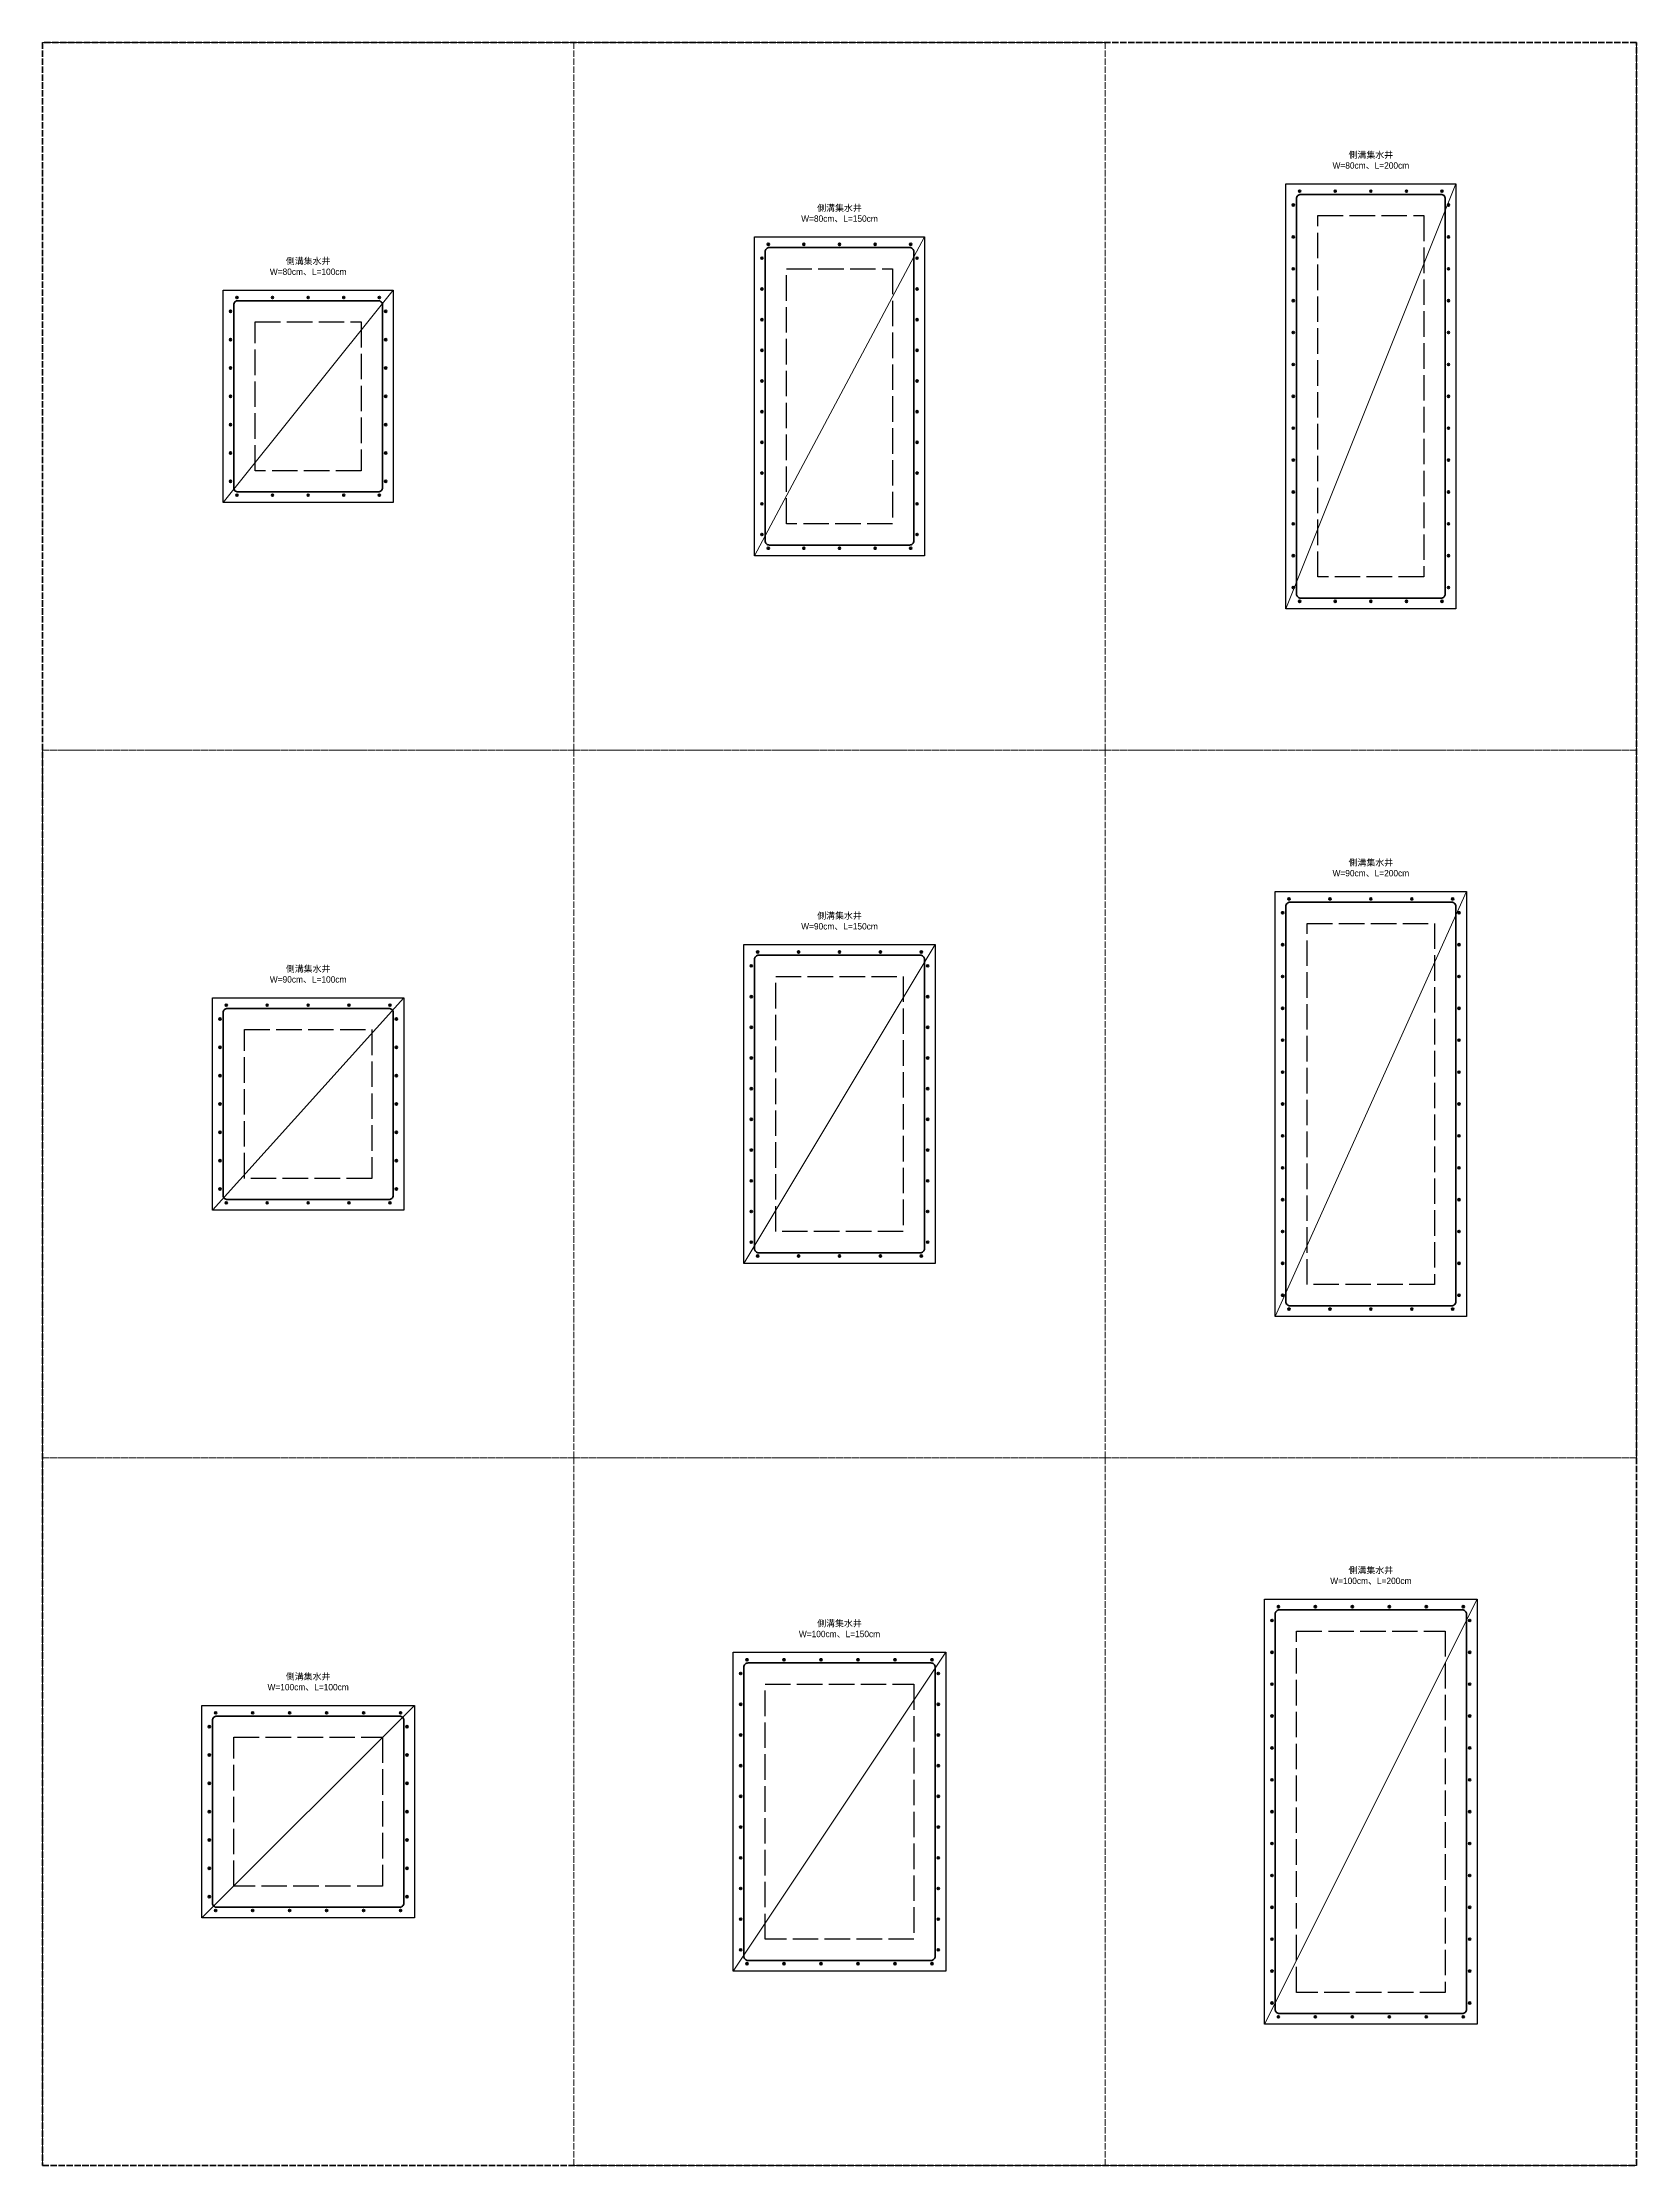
# Model space of a CAD drawing. Extents: x -6810 to 5075, y -2187 to 1200.
# Drawn here: x 3275 to 4025, y -999 to 0 of the extents above; entities that cross this region are included whole.
import ezdxf

# ---------------------------------------------------------------- set-up
doc = ezdxf.new("R2010")
doc.units = 0
doc.header["$MEASUREMENT"] = 0
doc.linetypes.add('ACAD_ISO02W100', pattern=[15, 12, -3])
for name, color, linetype, lineweight in [('一、1.基本-圖框', 7, 'Continuous', 20), ('一、3.基本-變更', 1, 'Continuous', 50), ('二、2.繪圖-施作項目', 181, 'Continuous', 30), ('二、5.繪圖-鋼筋', 60, 'Continuous', 50)]:
    doc.layers.add(name, color=color, linetype=linetype, lineweight=lineweight)
doc.layers.add('一、4.基本-隱藏', color=9, linetype='ACAD_ISO02W100', lineweight=20, plot=False)
doc.layers.add('三、3.文字-註解文字', color=2, linetype='Continuous')
doc.styles.add('註解文字', font='MS PGothic.ttf', dxfattribs={"height": 3})

msp = doc.modelspace()

# ---------------------------------------------------------------- texts
at = {"layer": '三、3.文字-註解文字', "char_height": 3, "attachment_point": 5, "style": '註解文字'}
for s, insert in [('{\\fMS PGothic|b0|i0|c128|p34;側溝集水井\\PW=}8{\\fMS PGothic|b0|i0|c128|p34;0cm、L=}2{\\fMS PGothic|b0|i0|c128|p34;00cm}', (3900, -55.5)), ('{\\fMS PGothic|b0|i0|c128|p34;側溝集水井\\PW=80cm、L=1}5{\\fMS PGothic|b0|i0|c128|p34;0cm}', (3650, -80.5)), ('{\\fMS PGothic|b0|i0|c128|p34;側溝集水井\\PW=}8{\\fMS PGothic|b0|i0|c128|p34;0cm、L=100cm}', (3400, -105.5)), ('{\\fMS PGothic|b0|i0|c128|p34;側溝集水井\\PW=}9{\\fMS PGothic|b0|i0|c128|p34;0cm、L=}2{\\fMS PGothic|b0|i0|c128|p34;00cm}', (3900, -388.5)), ('{\\fMS PGothic|b0|i0|c128|p34;側溝集水井\\PW=}9{\\fMS PGothic|b0|i0|c128|p34;0cm、L=1}5{\\fMS PGothic|b0|i0|c128|p34;0cm}', (3650, -413.5)), ('{\\fMS PGothic|b0|i0|c128|p34;側溝集水井\\PW=}9{\\fMS PGothic|b0|i0|c128|p34;0cm、L=100cm}', (3400, -438.5)), ('{\\fMS PGothic|b0|i0|c128|p34;側溝集水井\\PW=}10{\\fMS PGothic|b0|i0|c128|p34;0cm、L=}2{\\fMS PGothic|b0|i0|c128|p34;00cm}', (3900, -721.5)), ('{\\fMS PGothic|b0|i0|c128|p34;側溝集水井\\PW=}10{\\fMS PGothic|b0|i0|c128|p34;0cm、L=1}5{\\fMS PGothic|b0|i0|c128|p34;0cm}', (3650, -746.5)), ('{\\fMS PGothic|b0|i0|c128|p34;側溝集水井\\PW=}10{\\fMS PGothic|b0|i0|c128|p34;0cm、L=100cm}', (3400, -771.5))]:
    msp.add_mtext_dynamic_manual_height_columns(s, width=81.87844, gutter_width=15, heights=[0], dxfattribs=dict(at, insert=insert))

# ---------------------------------------------------------------- hatches: boundary and pattern name
at = {"layer": '二、5.繪圖-鋼筋'}
h = msp.add_hatch(color=256, dxfattribs=at)
h.dxf.hatch_style = 1
h.paths.add_polyline_path([(3867, -70, 1), (3866, -70, 1)])
h = msp.add_hatch(color=256, dxfattribs=at)
h.dxf.hatch_style = 1
h.paths.add_polyline_path([(3883.75, -70, 1), (3882.75, -70, 1)])
h = msp.add_hatch(color=256, dxfattribs=at)
h.dxf.hatch_style = 1
h.paths.add_polyline_path([(3900.5, -70, 1), (3899.5, -70, 1)])
h = msp.add_hatch(color=256, dxfattribs=at)
h.dxf.hatch_style = 1
h.paths.add_polyline_path([(3917.25, -70, 1), (3916.25, -70, 1)])
h = msp.add_hatch(color=256, dxfattribs=at)
h.dxf.hatch_style = 1
h.paths.add_polyline_path([(3934, -70, 1), (3933, -70, 1)])
h = msp.add_hatch(color=256, dxfattribs=at)
h.dxf.hatch_style = 1
h.paths.add_polyline_path([(3863, -76.5, -1), (3864, -76.5, -1)])
h = msp.add_hatch(color=256, dxfattribs=at)
h.dxf.hatch_style = 1
h.paths.add_polyline_path([(3937, -76.5, 1), (3936, -76.5, 1)])
h = msp.add_hatch(color=256, dxfattribs=at)
h.dxf.hatch_style = 1
h.paths.add_polyline_path([(3617, -95, 1), (3616, -95, 1)])
h = msp.add_hatch(color=256, dxfattribs=at)
h.dxf.hatch_style = 1
h.paths.add_polyline_path([(3633.75, -95, 1), (3632.75, -95, 1)])
h = msp.add_hatch(color=256, dxfattribs=at)
h.dxf.hatch_style = 1
h.paths.add_polyline_path([(3650.5, -95, 1), (3649.5, -95, 1)])
h = msp.add_hatch(color=256, dxfattribs=at)
h.dxf.hatch_style = 1
h.paths.add_polyline_path([(3667.25, -95, 1), (3666.25, -95, 1)])
h = msp.add_hatch(color=256, dxfattribs=at)
h.dxf.hatch_style = 1
h.paths.add_polyline_path([(3684, -95, 1), (3683, -95, 1)])
h = msp.add_hatch(color=256, dxfattribs=at)
h.dxf.hatch_style = 1
h.paths.add_polyline_path([(3863, -91.5, -1), (3864, -91.5, -1)])
h = msp.add_hatch(color=256, dxfattribs=at)
h.dxf.hatch_style = 1
h.paths.add_polyline_path([(3937, -91.5, 1), (3936, -91.5, 1)])
h = msp.add_hatch(color=256, dxfattribs=at)
h.dxf.hatch_style = 1
h.paths.add_polyline_path([(3613, -101.5, -1), (3614, -101.5, -1)])
h = msp.add_hatch(color=256, dxfattribs=at)
h.dxf.hatch_style = 1
h.paths.add_polyline_path([(3687, -101.5, 1), (3686, -101.5, 1)])
h = msp.add_hatch(color=256, dxfattribs=at)
h.dxf.hatch_style = 1
h.paths.add_polyline_path([(3863, -106.5, -1), (3864, -106.5, -1)])
h = msp.add_hatch(color=256, dxfattribs=at)
h.dxf.hatch_style = 1
h.paths.add_polyline_path([(3937, -106.5, 1), (3936, -106.5, 1)])
h = msp.add_hatch(color=256, dxfattribs=at)
h.dxf.hatch_style = 1
h.paths.add_polyline_path([(3367, -120, 1), (3366, -120, 1)])
h = msp.add_hatch(color=256, dxfattribs=at)
h.dxf.hatch_style = 1
h.paths.add_polyline_path([(3383.75, -120, 1), (3382.75, -120, 1)])
h = msp.add_hatch(color=256, dxfattribs=at)
h.dxf.hatch_style = 1
h.paths.add_polyline_path([(3400.5, -120, 1), (3399.5, -120, 1)])
h = msp.add_hatch(color=256, dxfattribs=at)
h.dxf.hatch_style = 1
h.paths.add_polyline_path([(3417.25, -120, 1), (3416.25, -120, 1)])
h = msp.add_hatch(color=256, dxfattribs=at)
h.dxf.hatch_style = 1
h.paths.add_polyline_path([(3434, -120, 1), (3433, -120, 1)])
h = msp.add_hatch(color=256, dxfattribs=at)
h.dxf.hatch_style = 1
h.paths.add_polyline_path([(3613, -115.98, -1), (3614, -115.98, -1)])
h = msp.add_hatch(color=256, dxfattribs=at)
h.dxf.hatch_style = 1
h.paths.add_polyline_path([(3687, -115.98, 1), (3686, -115.98, 1)])
h = msp.add_hatch(color=256, dxfattribs=at)
h.dxf.hatch_style = 1
h.paths.add_polyline_path([(3363, -126.5, -1), (3364, -126.5, -1)])
h = msp.add_hatch(color=256, dxfattribs=at)
h.dxf.hatch_style = 1
h.paths.add_polyline_path([(3437, -126.5, 1), (3436, -126.5, 1)])
h = msp.add_hatch(color=256, dxfattribs=at)
h.dxf.hatch_style = 1
h.paths.add_polyline_path([(3863, -121.5, -1), (3864, -121.5, -1)])
h = msp.add_hatch(color=256, dxfattribs=at)
h.dxf.hatch_style = 1
h.paths.add_polyline_path([(3937, -121.5, 1), (3936, -121.5, 1)])
h = msp.add_hatch(color=256, dxfattribs=at)
h.dxf.hatch_style = 1
h.paths.add_polyline_path([(3363, -139.85, -1), (3364, -139.85, -1)])
h = msp.add_hatch(color=256, dxfattribs=at)
h.dxf.hatch_style = 1
h.paths.add_polyline_path([(3437, -139.85, 1), (3436, -139.85, 1)])
h = msp.add_hatch(color=256, dxfattribs=at)
h.dxf.hatch_style = 1
h.paths.add_polyline_path([(3613, -130.42, -1), (3614, -130.42, -1)])
h = msp.add_hatch(color=256, dxfattribs=at)
h.dxf.hatch_style = 1
h.paths.add_polyline_path([(3687, -130.42, 1), (3686, -130.42, 1)])
h = msp.add_hatch(color=256, dxfattribs=at)
h.dxf.hatch_style = 1
h.paths.add_polyline_path([(3863, -136.5, -1), (3864, -136.5, -1)])
h = msp.add_hatch(color=256, dxfattribs=at)
h.dxf.hatch_style = 1
h.paths.add_polyline_path([(3937, -136.5, 1), (3936, -136.5, 1)])
h = msp.add_hatch(color=256, dxfattribs=at)
h.dxf.hatch_style = 1
h.paths.add_polyline_path([(3613, -144.86, -1), (3614, -144.86, -1)])
h = msp.add_hatch(color=256, dxfattribs=at)
h.dxf.hatch_style = 1
h.paths.add_polyline_path([(3687, -144.86, 1), (3686, -144.86, 1)])
h = msp.add_hatch(color=256, dxfattribs=at)
h.dxf.hatch_style = 1
h.paths.add_polyline_path([(3363, -153.18, -1), (3364, -153.18, -1)])
h = msp.add_hatch(color=256, dxfattribs=at)
h.dxf.hatch_style = 1
h.paths.add_polyline_path([(3437, -153.18, 1), (3436, -153.18, 1)])
h = msp.add_hatch(color=256, dxfattribs=at)
h.dxf.hatch_style = 1
h.paths.add_polyline_path([(3613, -159.3, -1), (3614, -159.3, -1)])
h = msp.add_hatch(color=256, dxfattribs=at)
h.dxf.hatch_style = 1
h.paths.add_polyline_path([(3687, -159.3, 1), (3686, -159.3, 1)])
h = msp.add_hatch(color=256, dxfattribs=at)
h.dxf.hatch_style = 1
h.paths.add_polyline_path([(3863, -151.5, -1), (3864, -151.5, -1)])
h = msp.add_hatch(color=256, dxfattribs=at)
h.dxf.hatch_style = 1
h.paths.add_polyline_path([(3937, -151.5, 1), (3936, -151.5, 1)])
h = msp.add_hatch(color=256, dxfattribs=at)
h.dxf.hatch_style = 1
h.paths.add_polyline_path([(3363, -166.5, -1), (3364, -166.5, -1)])
h = msp.add_hatch(color=256, dxfattribs=at)
h.dxf.hatch_style = 1
h.paths.add_polyline_path([(3437, -166.5, 1), (3436, -166.5, 1)])
h = msp.add_hatch(color=256, dxfattribs=at)
h.dxf.hatch_style = 1
h.paths.add_polyline_path([(3863, -166.5, -1), (3864, -166.5, -1)])
h = msp.add_hatch(color=256, dxfattribs=at)
h.dxf.hatch_style = 1
h.paths.add_polyline_path([(3937, -166.5, 1), (3936, -166.5, 1)])
h = msp.add_hatch(color=256, dxfattribs=at)
h.dxf.hatch_style = 1
h.paths.add_polyline_path([(3363, -179.84, -1), (3364, -179.84, -1)])
h = msp.add_hatch(color=256, dxfattribs=at)
h.dxf.hatch_style = 1
h.paths.add_polyline_path([(3437, -179.84, 1), (3436, -179.84, 1)])
h = msp.add_hatch(color=256, dxfattribs=at)
h.dxf.hatch_style = 1
h.paths.add_polyline_path([(3613, -173.74, -1), (3614, -173.74, -1)])
h = msp.add_hatch(color=256, dxfattribs=at)
h.dxf.hatch_style = 1
h.paths.add_polyline_path([(3687, -173.74, 1), (3686, -173.74, 1)])
h = msp.add_hatch(color=256, dxfattribs=at)
h.dxf.hatch_style = 1
h.paths.add_polyline_path([(3613, -188.18, -1), (3614, -188.18, -1)])
h = msp.add_hatch(color=256, dxfattribs=at)
h.dxf.hatch_style = 1
h.paths.add_polyline_path([(3687, -188.18, 1), (3686, -188.18, 1)])
h = msp.add_hatch(color=256, dxfattribs=at)
h.dxf.hatch_style = 1
h.paths.add_polyline_path([(3863, -181.5, -1), (3864, -181.5, -1)])
h = msp.add_hatch(color=256, dxfattribs=at)
h.dxf.hatch_style = 1
h.paths.add_polyline_path([(3937, -181.5, 1), (3936, -181.5, 1)])
h = msp.add_hatch(color=256, dxfattribs=at)
h.dxf.hatch_style = 1
h.paths.add_polyline_path([(3363, -193.17, -1), (3364, -193.17, -1)])
h = msp.add_hatch(color=256, dxfattribs=at)
h.dxf.hatch_style = 1
h.paths.add_polyline_path([(3437, -193.17, 1), (3436, -193.17, 1)])
h = msp.add_hatch(color=256, dxfattribs=at)
h.dxf.hatch_style = 1
h.paths.add_polyline_path([(3863, -196.5, -1), (3864, -196.5, -1)])
h = msp.add_hatch(color=256, dxfattribs=at)
h.dxf.hatch_style = 1
h.paths.add_polyline_path([(3937, -196.5, 1), (3936, -196.5, 1)])
h = msp.add_hatch(color=256, dxfattribs=at)
h.dxf.hatch_style = 1
h.paths.add_polyline_path([(3363, -206.5, -1), (3364, -206.5, -1)])
h = msp.add_hatch(color=256, dxfattribs=at)
h.dxf.hatch_style = 1
h.paths.add_polyline_path([(3437, -206.5, 1), (3436, -206.5, 1)])
h = msp.add_hatch(color=256, dxfattribs=at)
h.dxf.hatch_style = 1
h.paths.add_polyline_path([(3613, -202.62, -1), (3614, -202.62, -1)])
h = msp.add_hatch(color=256, dxfattribs=at)
h.dxf.hatch_style = 1
h.paths.add_polyline_path([(3687, -202.62, 1), (3686, -202.62, 1)])
h = msp.add_hatch(color=256, dxfattribs=at)
h.dxf.hatch_style = 1
h.paths.add_polyline_path([(3367, -213, -1), (3366, -213, -1)])
h = msp.add_hatch(color=256, dxfattribs=at)
h.dxf.hatch_style = 1
h.paths.add_polyline_path([(3383.75, -213, -1), (3382.75, -213, -1)])
h = msp.add_hatch(color=256, dxfattribs=at)
h.dxf.hatch_style = 1
h.paths.add_polyline_path([(3400.5, -213, -1), (3399.5, -213, -1)])
h = msp.add_hatch(color=256, dxfattribs=at)
h.dxf.hatch_style = 1
h.paths.add_polyline_path([(3417.25, -213, -1), (3416.25, -213, -1)])
h = msp.add_hatch(color=256, dxfattribs=at)
h.dxf.hatch_style = 1
h.paths.add_polyline_path([(3434, -213, -1), (3433, -213, -1)])
h = msp.add_hatch(color=256, dxfattribs=at)
h.dxf.hatch_style = 1
h.paths.add_polyline_path([(3613, -217.06, -1), (3614, -217.06, -1)])
h = msp.add_hatch(color=256, dxfattribs=at)
h.dxf.hatch_style = 1
h.paths.add_polyline_path([(3687, -217.06, 1), (3686, -217.06, 1)])
h = msp.add_hatch(color=256, dxfattribs=at)
h.dxf.hatch_style = 1
h.paths.add_polyline_path([(3863, -211.5, -1), (3864, -211.5, -1)])
h = msp.add_hatch(color=256, dxfattribs=at)
h.dxf.hatch_style = 1
h.paths.add_polyline_path([(3937, -211.5, 1), (3936, -211.5, 1)])
h = msp.add_hatch(color=256, dxfattribs=at)
h.dxf.hatch_style = 1
h.paths.add_polyline_path([(3863, -226.5, -1), (3864, -226.5, -1)])
h = msp.add_hatch(color=256, dxfattribs=at)
h.dxf.hatch_style = 1
h.paths.add_polyline_path([(3937, -226.5, 1), (3936, -226.5, 1)])
h = msp.add_hatch(color=256, dxfattribs=at)
h.dxf.hatch_style = 1
h.paths.add_polyline_path([(3613, -231.5, -1), (3614, -231.5, -1)])
h = msp.add_hatch(color=256, dxfattribs=at)
h.dxf.hatch_style = 1
h.paths.add_polyline_path([(3617, -238, -1), (3616, -238, -1)])
h = msp.add_hatch(color=256, dxfattribs=at)
h.dxf.hatch_style = 1
h.paths.add_polyline_path([(3633.75, -238, -1), (3632.75, -238, -1)])
h = msp.add_hatch(color=256, dxfattribs=at)
h.dxf.hatch_style = 1
h.paths.add_polyline_path([(3650.5, -238, -1), (3649.5, -238, -1)])
h = msp.add_hatch(color=256, dxfattribs=at)
h.dxf.hatch_style = 1
h.paths.add_polyline_path([(3667.25, -238, -1), (3666.25, -238, -1)])
h = msp.add_hatch(color=256, dxfattribs=at)
h.dxf.hatch_style = 1
h.paths.add_polyline_path([(3684, -238, -1), (3683, -238, -1)])
h = msp.add_hatch(color=256, dxfattribs=at)
h.dxf.hatch_style = 1
h.paths.add_polyline_path([(3687, -231.5, 1), (3686, -231.5, 1)])
h = msp.add_hatch(color=256, dxfattribs=at)
h.dxf.hatch_style = 1
h.paths.add_polyline_path([(3863, -241.5, -1), (3864, -241.5, -1)])
h = msp.add_hatch(color=256, dxfattribs=at)
h.dxf.hatch_style = 1
h.paths.add_polyline_path([(3937, -241.5, 1), (3936, -241.5, 1)])
h = msp.add_hatch(color=256, dxfattribs=at)
h.dxf.hatch_style = 1
h.paths.add_polyline_path([(3863, -256.5, -1), (3864, -256.5, -1)])
h = msp.add_hatch(color=256, dxfattribs=at)
h.dxf.hatch_style = 1
h.paths.add_polyline_path([(3937, -256.5, 1), (3936, -256.5, 1)])
h = msp.add_hatch(color=256, dxfattribs=at)
h.dxf.hatch_style = 1
h.paths.add_polyline_path([(3867, -263, -1), (3866, -263, -1)])
h = msp.add_hatch(color=256, dxfattribs=at)
h.dxf.hatch_style = 1
h.paths.add_polyline_path([(3883.75, -263, -1), (3882.75, -263, -1)])
h = msp.add_hatch(color=256, dxfattribs=at)
h.dxf.hatch_style = 1
h.paths.add_polyline_path([(3900.5, -263, -1), (3899.5, -263, -1)])
h = msp.add_hatch(color=256, dxfattribs=at)
h.dxf.hatch_style = 1
h.paths.add_polyline_path([(3917.25, -263, -1), (3916.25, -263, -1)])
h = msp.add_hatch(color=256, dxfattribs=at)
h.dxf.hatch_style = 1
h.paths.add_polyline_path([(3934, -263, -1), (3933, -263, -1)])
h = msp.add_hatch(color=256, dxfattribs=at)
h.dxf.hatch_style = 1
h.paths.add_polyline_path([(3858, -409.5, -1), (3859, -409.5, -1)])
h = msp.add_hatch(color=256, dxfattribs=at)
h.dxf.hatch_style = 1
h.paths.add_polyline_path([(3862, -403, 1), (3861, -403, 1)])
h = msp.add_hatch(color=256, dxfattribs=at)
h.dxf.hatch_style = 1
h.paths.add_polyline_path([(3881.25, -403, 1), (3880.25, -403, 1)])
h = msp.add_hatch(color=256, dxfattribs=at)
h.dxf.hatch_style = 1
h.paths.add_polyline_path([(3900.5, -403, 1), (3899.5, -403, 1)])
h = msp.add_hatch(color=256, dxfattribs=at)
h.dxf.hatch_style = 1
h.paths.add_polyline_path([(3919.75, -403, 1), (3918.75, -403, 1)])
h = msp.add_hatch(color=256, dxfattribs=at)
h.dxf.hatch_style = 1
h.paths.add_polyline_path([(3939, -403, 1), (3938, -403, 1)])
h = msp.add_hatch(color=256, dxfattribs=at)
h.dxf.hatch_style = 1
h.paths.add_polyline_path([(3942, -409.5, 1), (3941, -409.5, 1)])
h = msp.add_hatch(color=256, dxfattribs=at)
h.dxf.hatch_style = 1
h.paths.add_polyline_path([(3612, -428, 1), (3611, -428, 1)])
h = msp.add_hatch(color=256, dxfattribs=at)
h.dxf.hatch_style = 1
h.paths.add_polyline_path([(3631.25, -428, 1), (3630.25, -428, 1)])
h = msp.add_hatch(color=256, dxfattribs=at)
h.dxf.hatch_style = 1
h.paths.add_polyline_path([(3650.5, -428, 1), (3649.5, -428, 1)])
h = msp.add_hatch(color=256, dxfattribs=at)
h.dxf.hatch_style = 1
h.paths.add_polyline_path([(3669.75, -428, 1), (3668.75, -428, 1)])
h = msp.add_hatch(color=256, dxfattribs=at)
h.dxf.hatch_style = 1
h.paths.add_polyline_path([(3689, -428, 1), (3688, -428, 1)])
h = msp.add_hatch(color=256, dxfattribs=at)
h.dxf.hatch_style = 1
h.paths.add_polyline_path([(3858, -424.5, -1), (3859, -424.5, -1)])
h = msp.add_hatch(color=256, dxfattribs=at)
h.dxf.hatch_style = 1
h.paths.add_polyline_path([(3942, -424.5, 1), (3941, -424.5, 1)])
h = msp.add_hatch(color=256, dxfattribs=at)
h.dxf.hatch_style = 1
h.paths.add_polyline_path([(3608, -434.5, -1), (3609, -434.5, -1)])
h = msp.add_hatch(color=256, dxfattribs=at)
h.dxf.hatch_style = 1
h.paths.add_polyline_path([(3692, -434.5, 1), (3691, -434.5, 1)])
h = msp.add_hatch(color=256, dxfattribs=at)
h.dxf.hatch_style = 1
h.paths.add_polyline_path([(3858, -439.5, -1), (3859, -439.5, -1)])
h = msp.add_hatch(color=256, dxfattribs=at)
h.dxf.hatch_style = 1
h.paths.add_polyline_path([(3942, -439.5, 1), (3941, -439.5, 1)])
h = msp.add_hatch(color=256, dxfattribs=at)
h.dxf.hatch_style = 1
h.paths.add_polyline_path([(3608, -448.98, -1), (3609, -448.98, -1)])
h = msp.add_hatch(color=256, dxfattribs=at)
h.dxf.hatch_style = 1
h.paths.add_polyline_path([(3692, -448.98, 1), (3691, -448.98, 1)])
h = msp.add_hatch(color=256, dxfattribs=at)
h.dxf.hatch_style = 1
h.paths.add_polyline_path([(3358, -459.5, -1), (3359, -459.5, -1)])
h = msp.add_hatch(color=256, dxfattribs=at)
h.dxf.hatch_style = 1
h.paths.add_polyline_path([(3362, -453, 1), (3361, -453, 1)])
h = msp.add_hatch(color=256, dxfattribs=at)
h.dxf.hatch_style = 1
h.paths.add_polyline_path([(3381.25, -453, 1), (3380.25, -453, 1)])
h = msp.add_hatch(color=256, dxfattribs=at)
h.dxf.hatch_style = 1
h.paths.add_polyline_path([(3400.5, -453, 1), (3399.5, -453, 1)])
h = msp.add_hatch(color=256, dxfattribs=at)
h.dxf.hatch_style = 1
h.paths.add_polyline_path([(3419.75, -453, 1), (3418.75, -453, 1)])
h = msp.add_hatch(color=256, dxfattribs=at)
h.dxf.hatch_style = 1
h.paths.add_polyline_path([(3439, -453, 1), (3438, -453, 1)])
h = msp.add_hatch(color=256, dxfattribs=at)
h.dxf.hatch_style = 1
h.paths.add_polyline_path([(3442, -459.5, 1), (3441, -459.5, 1)])
h = msp.add_hatch(color=256, dxfattribs=at)
h.dxf.hatch_style = 1
h.paths.add_polyline_path([(3858, -454.5, -1), (3859, -454.5, -1)])
h = msp.add_hatch(color=256, dxfattribs=at)
h.dxf.hatch_style = 1
h.paths.add_polyline_path([(3942, -454.5, 1), (3941, -454.5, 1)])
h = msp.add_hatch(color=256, dxfattribs=at)
h.dxf.hatch_style = 1
h.paths.add_polyline_path([(3608, -463.42, -1), (3609, -463.42, -1)])
h = msp.add_hatch(color=256, dxfattribs=at)
h.dxf.hatch_style = 1
h.paths.add_polyline_path([(3692, -463.42, 1), (3691, -463.42, 1)])
h = msp.add_hatch(color=256, dxfattribs=at)
h.dxf.hatch_style = 1
h.paths.add_polyline_path([(3858, -469.5, -1), (3859, -469.5, -1)])
h = msp.add_hatch(color=256, dxfattribs=at)
h.dxf.hatch_style = 1
h.paths.add_polyline_path([(3942, -469.5, 1), (3941, -469.5, 1)])
h = msp.add_hatch(color=256, dxfattribs=at)
h.dxf.hatch_style = 1
h.paths.add_polyline_path([(3358, -472.85, -1), (3359, -472.85, -1)])
h = msp.add_hatch(color=256, dxfattribs=at)
h.dxf.hatch_style = 1
h.paths.add_polyline_path([(3442, -472.85, 1), (3441, -472.85, 1)])
h = msp.add_hatch(color=256, dxfattribs=at)
h.dxf.hatch_style = 1
h.paths.add_polyline_path([(3608, -477.86, -1), (3609, -477.86, -1)])
h = msp.add_hatch(color=256, dxfattribs=at)
h.dxf.hatch_style = 1
h.paths.add_polyline_path([(3692, -477.86, 1), (3691, -477.86, 1)])
h = msp.add_hatch(color=256, dxfattribs=at)
h.dxf.hatch_style = 1
h.paths.add_polyline_path([(3358, -486.18, -1), (3359, -486.18, -1)])
h = msp.add_hatch(color=256, dxfattribs=at)
h.dxf.hatch_style = 1
h.paths.add_polyline_path([(3442, -486.18, 1), (3441, -486.18, 1)])
h = msp.add_hatch(color=256, dxfattribs=at)
h.dxf.hatch_style = 1
h.paths.add_polyline_path([(3858, -484.5, -1), (3859, -484.5, -1)])
h = msp.add_hatch(color=256, dxfattribs=at)
h.dxf.hatch_style = 1
h.paths.add_polyline_path([(3942, -484.5, 1), (3941, -484.5, 1)])
h = msp.add_hatch(color=256, dxfattribs=at)
h.dxf.hatch_style = 1
h.paths.add_polyline_path([(3358, -499.5, -1), (3359, -499.5, -1)])
h = msp.add_hatch(color=256, dxfattribs=at)
h.dxf.hatch_style = 1
h.paths.add_polyline_path([(3442, -499.5, 1), (3441, -499.5, 1)])
h = msp.add_hatch(color=256, dxfattribs=at)
h.dxf.hatch_style = 1
h.paths.add_polyline_path([(3608, -492.3, -1), (3609, -492.3, -1)])
h = msp.add_hatch(color=256, dxfattribs=at)
h.dxf.hatch_style = 1
h.paths.add_polyline_path([(3692, -492.3, 1), (3691, -492.3, 1)])
h = msp.add_hatch(color=256, dxfattribs=at)
h.dxf.hatch_style = 1
h.paths.add_polyline_path([(3858, -499.5, -1), (3859, -499.5, -1)])
h = msp.add_hatch(color=256, dxfattribs=at)
h.dxf.hatch_style = 1
h.paths.add_polyline_path([(3942, -499.5, 1), (3941, -499.5, 1)])
h = msp.add_hatch(color=256, dxfattribs=at)
h.dxf.hatch_style = 1
h.paths.add_polyline_path([(3608, -506.74, -1), (3609, -506.74, -1)])
h = msp.add_hatch(color=256, dxfattribs=at)
h.dxf.hatch_style = 1
h.paths.add_polyline_path([(3692, -506.74, 1), (3691, -506.74, 1)])
h = msp.add_hatch(color=256, dxfattribs=at)
h.dxf.hatch_style = 1
h.paths.add_polyline_path([(3358, -512.84, -1), (3359, -512.84, -1)])
h = msp.add_hatch(color=256, dxfattribs=at)
h.dxf.hatch_style = 1
h.paths.add_polyline_path([(3442, -512.84, 1), (3441, -512.84, 1)])
h = msp.add_hatch(color=256, dxfattribs=at)
h.dxf.hatch_style = 1
h.paths.add_polyline_path([(3858, -514.5, -1), (3859, -514.5, -1)])
h = msp.add_hatch(color=256, dxfattribs=at)
h.dxf.hatch_style = 1
h.paths.add_polyline_path([(3942, -514.5, 1), (3941, -514.5, 1)])
h = msp.add_hatch(color=256, dxfattribs=at)
h.dxf.hatch_style = 1
h.paths.add_polyline_path([(3358, -526.17, -1), (3359, -526.17, -1)])
h = msp.add_hatch(color=256, dxfattribs=at)
h.dxf.hatch_style = 1
h.paths.add_polyline_path([(3442, -526.17, 1), (3441, -526.17, 1)])
h = msp.add_hatch(color=256, dxfattribs=at)
h.dxf.hatch_style = 1
h.paths.add_polyline_path([(3608, -521.18, -1), (3609, -521.18, -1)])
h = msp.add_hatch(color=256, dxfattribs=at)
h.dxf.hatch_style = 1
h.paths.add_polyline_path([(3692, -521.18, 1), (3691, -521.18, 1)])
h = msp.add_hatch(color=256, dxfattribs=at)
h.dxf.hatch_style = 1
h.paths.add_polyline_path([(3858, -529.5, -1), (3859, -529.5, -1)])
h = msp.add_hatch(color=256, dxfattribs=at)
h.dxf.hatch_style = 1
h.paths.add_polyline_path([(3942, -529.5, 1), (3941, -529.5, 1)])
h = msp.add_hatch(color=256, dxfattribs=at)
h.dxf.hatch_style = 1
h.paths.add_polyline_path([(3358, -539.5, -1), (3359, -539.5, -1)])
h = msp.add_hatch(color=256, dxfattribs=at)
h.dxf.hatch_style = 1
h.paths.add_polyline_path([(3442, -539.5, 1), (3441, -539.5, 1)])
h = msp.add_hatch(color=256, dxfattribs=at)
h.dxf.hatch_style = 1
h.paths.add_polyline_path([(3608, -535.62, -1), (3609, -535.62, -1)])
h = msp.add_hatch(color=256, dxfattribs=at)
h.dxf.hatch_style = 1
h.paths.add_polyline_path([(3692, -535.62, 1), (3691, -535.62, 1)])
h = msp.add_hatch(color=256, dxfattribs=at)
h.dxf.hatch_style = 1
h.paths.add_polyline_path([(3362, -546, -1), (3361, -546, -1)])
h = msp.add_hatch(color=256, dxfattribs=at)
h.dxf.hatch_style = 1
h.paths.add_polyline_path([(3381.25, -546, -1), (3380.25, -546, -1)])
h = msp.add_hatch(color=256, dxfattribs=at)
h.dxf.hatch_style = 1
h.paths.add_polyline_path([(3400.5, -546, -1), (3399.5, -546, -1)])
h = msp.add_hatch(color=256, dxfattribs=at)
h.dxf.hatch_style = 1
h.paths.add_polyline_path([(3419.75, -546, -1), (3418.75, -546, -1)])
h = msp.add_hatch(color=256, dxfattribs=at)
h.dxf.hatch_style = 1
h.paths.add_polyline_path([(3439, -546, -1), (3438, -546, -1)])
h = msp.add_hatch(color=256, dxfattribs=at)
h.dxf.hatch_style = 1
h.paths.add_polyline_path([(3858, -544.5, -1), (3859, -544.5, -1)])
h = msp.add_hatch(color=256, dxfattribs=at)
h.dxf.hatch_style = 1
h.paths.add_polyline_path([(3942, -544.5, 1), (3941, -544.5, 1)])
h = msp.add_hatch(color=256, dxfattribs=at)
h.dxf.hatch_style = 1
h.paths.add_polyline_path([(3608, -550.06, -1), (3609, -550.06, -1)])
h = msp.add_hatch(color=256, dxfattribs=at)
h.dxf.hatch_style = 1
h.paths.add_polyline_path([(3692, -550.06, 1), (3691, -550.06, 1)])
h = msp.add_hatch(color=256, dxfattribs=at)
h.dxf.hatch_style = 1
h.paths.add_polyline_path([(3858, -559.5, -1), (3859, -559.5, -1)])
h = msp.add_hatch(color=256, dxfattribs=at)
h.dxf.hatch_style = 1
h.paths.add_polyline_path([(3942, -559.5, 1), (3941, -559.5, 1)])
h = msp.add_hatch(color=256, dxfattribs=at)
h.dxf.hatch_style = 1
h.paths.add_polyline_path([(3608, -564.5, -1), (3609, -564.5, -1)])
h = msp.add_hatch(color=256, dxfattribs=at)
h.dxf.hatch_style = 1
h.paths.add_polyline_path([(3692, -564.5, 1), (3691, -564.5, 1)])
h = msp.add_hatch(color=256, dxfattribs=at)
h.dxf.hatch_style = 1
h.paths.add_polyline_path([(3612, -571, -1), (3611, -571, -1)])
h = msp.add_hatch(color=256, dxfattribs=at)
h.dxf.hatch_style = 1
h.paths.add_polyline_path([(3631.25, -571, -1), (3630.25, -571, -1)])
h = msp.add_hatch(color=256, dxfattribs=at)
h.dxf.hatch_style = 1
h.paths.add_polyline_path([(3650.5, -571, -1), (3649.5, -571, -1)])
h = msp.add_hatch(color=256, dxfattribs=at)
h.dxf.hatch_style = 1
h.paths.add_polyline_path([(3669.75, -571, -1), (3668.75, -571, -1)])
h = msp.add_hatch(color=256, dxfattribs=at)
h.dxf.hatch_style = 1
h.paths.add_polyline_path([(3689, -571, -1), (3688, -571, -1)])
h = msp.add_hatch(color=256, dxfattribs=at)
h.dxf.hatch_style = 1
h.paths.add_polyline_path([(3858, -574.5, -1), (3859, -574.5, -1)])
h = msp.add_hatch(color=256, dxfattribs=at)
h.dxf.hatch_style = 1
h.paths.add_polyline_path([(3942, -574.5, 1), (3941, -574.5, 1)])
h = msp.add_hatch(color=256, dxfattribs=at)
h.dxf.hatch_style = 1
h.paths.add_polyline_path([(3858, -589.5, -1), (3859, -589.5, -1)])
h = msp.add_hatch(color=256, dxfattribs=at)
h.dxf.hatch_style = 1
h.paths.add_polyline_path([(3942, -589.5, 1), (3941, -589.5, 1)])
h = msp.add_hatch(color=256, dxfattribs=at)
h.dxf.hatch_style = 1
h.paths.add_polyline_path([(3862, -596, -1), (3861, -596, -1)])
h = msp.add_hatch(color=256, dxfattribs=at)
h.dxf.hatch_style = 1
h.paths.add_polyline_path([(3881.25, -596, -1), (3880.25, -596, -1)])
h = msp.add_hatch(color=256, dxfattribs=at)
h.dxf.hatch_style = 1
h.paths.add_polyline_path([(3900.5, -596, -1), (3899.5, -596, -1)])
h = msp.add_hatch(color=256, dxfattribs=at)
h.dxf.hatch_style = 1
h.paths.add_polyline_path([(3919.75, -596, -1), (3918.75, -596, -1)])
h = msp.add_hatch(color=256, dxfattribs=at)
h.dxf.hatch_style = 1
h.paths.add_polyline_path([(3939, -596, -1), (3938, -596, -1)])
h = msp.add_hatch(color=256, dxfattribs=at)
h.dxf.hatch_style = 1
h.paths.add_polyline_path([(3857, -736, 1), (3856, -736, 1)])
h = msp.add_hatch(color=256, dxfattribs=at)
h.dxf.hatch_style = 1
h.paths.add_polyline_path([(3874.4, -736, 1), (3873.4, -736, 1)])
h = msp.add_hatch(color=256, dxfattribs=at)
h.dxf.hatch_style = 1
h.paths.add_polyline_path([(3891.8, -736, 1), (3890.8, -736, 1)])
h = msp.add_hatch(color=256, dxfattribs=at)
h.dxf.hatch_style = 1
h.paths.add_polyline_path([(3909.2, -736, 1), (3908.2, -736, 1)])
h = msp.add_hatch(color=256, dxfattribs=at)
h.dxf.hatch_style = 1
h.paths.add_polyline_path([(3926.6, -736, 1), (3925.6, -736, 1)])
h = msp.add_hatch(color=256, dxfattribs=at)
h.dxf.hatch_style = 1
h.paths.add_polyline_path([(3944, -736, 1), (3943, -736, 1)])
h = msp.add_hatch(color=256, dxfattribs=at)
h.dxf.hatch_style = 1
h.paths.add_polyline_path([(3853, -742.5, -1), (3854, -742.5, -1)])
h = msp.add_hatch(color=256, dxfattribs=at)
h.dxf.hatch_style = 1
h.paths.add_polyline_path([(3947, -742.5, 1), (3946, -742.5, 1)])
h = msp.add_hatch(color=256, dxfattribs=at)
h.dxf.hatch_style = 1
h.paths.add_polyline_path([(3853, -757.5, -1), (3854, -757.5, -1)])
h = msp.add_hatch(color=256, dxfattribs=at)
h.dxf.hatch_style = 1
h.paths.add_polyline_path([(3947, -757.5, 1), (3946, -757.5, 1)])
h = msp.add_hatch(color=256, dxfattribs=at)
h.dxf.hatch_style = 1
h.paths.add_polyline_path([(3603, -767.5, -1), (3604, -767.5, -1)])
h = msp.add_hatch(color=256, dxfattribs=at)
h.dxf.hatch_style = 1
h.paths.add_polyline_path([(3607, -761, 1), (3606, -761, 1)])
h = msp.add_hatch(color=256, dxfattribs=at)
h.dxf.hatch_style = 1
h.paths.add_polyline_path([(3624.4, -761, 1), (3623.4, -761, 1)])
h = msp.add_hatch(color=256, dxfattribs=at)
h.dxf.hatch_style = 1
h.paths.add_polyline_path([(3641.8, -761, 1), (3640.8, -761, 1)])
h = msp.add_hatch(color=256, dxfattribs=at)
h.dxf.hatch_style = 1
h.paths.add_polyline_path([(3659.2, -761, 1), (3658.2, -761, 1)])
h = msp.add_hatch(color=256, dxfattribs=at)
h.dxf.hatch_style = 1
h.paths.add_polyline_path([(3676.6, -761, 1), (3675.6, -761, 1)])
h = msp.add_hatch(color=256, dxfattribs=at)
h.dxf.hatch_style = 1
h.paths.add_polyline_path([(3694, -761, 1), (3693, -761, 1)])
h = msp.add_hatch(color=256, dxfattribs=at)
h.dxf.hatch_style = 1
h.paths.add_polyline_path([(3697, -767.5, 1), (3696, -767.5, 1)])
h = msp.add_hatch(color=256, dxfattribs=at)
h.dxf.hatch_style = 1
h.paths.add_polyline_path([(3853, -772.5, -1), (3854, -772.5, -1)])
h = msp.add_hatch(color=256, dxfattribs=at)
h.dxf.hatch_style = 1
h.paths.add_polyline_path([(3947, -772.5, 1), (3946, -772.5, 1)])
h = msp.add_hatch(color=256, dxfattribs=at)
h.dxf.hatch_style = 1
h.paths.add_polyline_path([(3357, -786, 1), (3356, -786, 1)])
h = msp.add_hatch(color=256, dxfattribs=at)
h.dxf.hatch_style = 1
h.paths.add_polyline_path([(3374.4, -786, 1), (3373.4, -786, 1)])
h = msp.add_hatch(color=256, dxfattribs=at)
h.dxf.hatch_style = 1
h.paths.add_polyline_path([(3391.8, -786, 1), (3390.8, -786, 1)])
h = msp.add_hatch(color=256, dxfattribs=at)
h.dxf.hatch_style = 1
h.paths.add_polyline_path([(3409.2, -786, 1), (3408.2, -786, 1)])
h = msp.add_hatch(color=256, dxfattribs=at)
h.dxf.hatch_style = 1
h.paths.add_polyline_path([(3426.6, -786, 1), (3425.6, -786, 1)])
h = msp.add_hatch(color=256, dxfattribs=at)
h.dxf.hatch_style = 1
h.paths.add_polyline_path([(3444, -786, 1), (3443, -786, 1)])
h = msp.add_hatch(color=256, dxfattribs=at)
h.dxf.hatch_style = 1
h.paths.add_polyline_path([(3603, -781.98, -1), (3604, -781.98, -1)])
h = msp.add_hatch(color=256, dxfattribs=at)
h.dxf.hatch_style = 1
h.paths.add_polyline_path([(3697, -781.98, 1), (3696, -781.98, 1)])
h = msp.add_hatch(color=256, dxfattribs=at)
h.dxf.hatch_style = 1
h.paths.add_polyline_path([(3853, -787.5, -1), (3854, -787.5, -1)])
h = msp.add_hatch(color=256, dxfattribs=at)
h.dxf.hatch_style = 1
h.paths.add_polyline_path([(3947, -787.5, 1), (3946, -787.5, 1)])
h = msp.add_hatch(color=256, dxfattribs=at)
h.dxf.hatch_style = 1
h.paths.add_polyline_path([(3353, -792.5, -1), (3354, -792.5, -1)])
h = msp.add_hatch(color=256, dxfattribs=at)
h.dxf.hatch_style = 1
h.paths.add_polyline_path([(3447, -792.5, 1), (3446, -792.5, 1)])
h = msp.add_hatch(color=256, dxfattribs=at)
h.dxf.hatch_style = 1
h.paths.add_polyline_path([(3603, -796.42, -1), (3604, -796.42, -1)])
h = msp.add_hatch(color=256, dxfattribs=at)
h.dxf.hatch_style = 1
h.paths.add_polyline_path([(3697, -796.42, 1), (3696, -796.42, 1)])
h = msp.add_hatch(color=256, dxfattribs=at)
h.dxf.hatch_style = 1
h.paths.add_polyline_path([(3353, -805.85, -1), (3354, -805.85, -1)])
h = msp.add_hatch(color=256, dxfattribs=at)
h.dxf.hatch_style = 1
h.paths.add_polyline_path([(3447, -805.85, 1), (3446, -805.85, 1)])
h = msp.add_hatch(color=256, dxfattribs=at)
h.dxf.hatch_style = 1
h.paths.add_polyline_path([(3853, -802.5, -1), (3854, -802.5, -1)])
h = msp.add_hatch(color=256, dxfattribs=at)
h.dxf.hatch_style = 1
h.paths.add_polyline_path([(3947, -802.5, 1), (3946, -802.5, 1)])
h = msp.add_hatch(color=256, dxfattribs=at)
h.dxf.hatch_style = 1
h.paths.add_polyline_path([(3353, -819.18, -1), (3354, -819.18, -1)])
h = msp.add_hatch(color=256, dxfattribs=at)
h.dxf.hatch_style = 1
h.paths.add_polyline_path([(3447, -819.18, 1), (3446, -819.18, 1)])
h = msp.add_hatch(color=256, dxfattribs=at)
h.dxf.hatch_style = 1
h.paths.add_polyline_path([(3603, -810.86, -1), (3604, -810.86, -1)])
h = msp.add_hatch(color=256, dxfattribs=at)
h.dxf.hatch_style = 1
h.paths.add_polyline_path([(3697, -810.86, 1), (3696, -810.86, 1)])
h = msp.add_hatch(color=256, dxfattribs=at)
h.dxf.hatch_style = 1
h.paths.add_polyline_path([(3853, -817.5, -1), (3854, -817.5, -1)])
h = msp.add_hatch(color=256, dxfattribs=at)
h.dxf.hatch_style = 1
h.paths.add_polyline_path([(3947, -817.5, 1), (3946, -817.5, 1)])
h = msp.add_hatch(color=256, dxfattribs=at)
h.dxf.hatch_style = 1
h.paths.add_polyline_path([(3603, -825.3, -1), (3604, -825.3, -1)])
h = msp.add_hatch(color=256, dxfattribs=at)
h.dxf.hatch_style = 1
h.paths.add_polyline_path([(3697, -825.3, 1), (3696, -825.3, 1)])
h = msp.add_hatch(color=256, dxfattribs=at)
h.dxf.hatch_style = 1
h.paths.add_polyline_path([(3353, -832.5, -1), (3354, -832.5, -1)])
h = msp.add_hatch(color=256, dxfattribs=at)
h.dxf.hatch_style = 1
h.paths.add_polyline_path([(3447, -832.5, 1), (3446, -832.5, 1)])
h = msp.add_hatch(color=256, dxfattribs=at)
h.dxf.hatch_style = 1
h.paths.add_polyline_path([(3853, -832.5, -1), (3854, -832.5, -1)])
h = msp.add_hatch(color=256, dxfattribs=at)
h.dxf.hatch_style = 1
h.paths.add_polyline_path([(3947, -832.5, 1), (3946, -832.5, 1)])
h = msp.add_hatch(color=256, dxfattribs=at)
h.dxf.hatch_style = 1
h.paths.add_polyline_path([(3353, -845.84, -1), (3354, -845.84, -1)])
h = msp.add_hatch(color=256, dxfattribs=at)
h.dxf.hatch_style = 1
h.paths.add_polyline_path([(3447, -845.84, 1), (3446, -845.84, 1)])
h = msp.add_hatch(color=256, dxfattribs=at)
h.dxf.hatch_style = 1
h.paths.add_polyline_path([(3603, -839.74, -1), (3604, -839.74, -1)])
h = msp.add_hatch(color=256, dxfattribs=at)
h.dxf.hatch_style = 1
h.paths.add_polyline_path([(3697, -839.74, 1), (3696, -839.74, 1)])
h = msp.add_hatch(color=256, dxfattribs=at)
h.dxf.hatch_style = 1
h.paths.add_polyline_path([(3853, -847.5, -1), (3854, -847.5, -1)])
h = msp.add_hatch(color=256, dxfattribs=at)
h.dxf.hatch_style = 1
h.paths.add_polyline_path([(3947, -847.5, 1), (3946, -847.5, 1)])
h = msp.add_hatch(color=256, dxfattribs=at)
h.dxf.hatch_style = 1
h.paths.add_polyline_path([(3353, -859.17, -1), (3354, -859.17, -1)])
h = msp.add_hatch(color=256, dxfattribs=at)
h.dxf.hatch_style = 1
h.paths.add_polyline_path([(3447, -859.17, 1), (3446, -859.17, 1)])
h = msp.add_hatch(color=256, dxfattribs=at)
h.dxf.hatch_style = 1
h.paths.add_polyline_path([(3603, -854.18, -1), (3604, -854.18, -1)])
h = msp.add_hatch(color=256, dxfattribs=at)
h.dxf.hatch_style = 1
h.paths.add_polyline_path([(3697, -854.18, 1), (3696, -854.18, 1)])
h = msp.add_hatch(color=256, dxfattribs=at)
h.dxf.hatch_style = 1
h.paths.add_polyline_path([(3603, -868.62, -1), (3604, -868.62, -1)])
h = msp.add_hatch(color=256, dxfattribs=at)
h.dxf.hatch_style = 1
h.paths.add_polyline_path([(3697, -868.62, 1), (3696, -868.62, 1)])
h = msp.add_hatch(color=256, dxfattribs=at)
h.dxf.hatch_style = 1
h.paths.add_polyline_path([(3853, -862.5, -1), (3854, -862.5, -1)])
h = msp.add_hatch(color=256, dxfattribs=at)
h.dxf.hatch_style = 1
h.paths.add_polyline_path([(3947, -862.5, 1), (3946, -862.5, 1)])
h = msp.add_hatch(color=256, dxfattribs=at)
h.dxf.hatch_style = 1
h.paths.add_polyline_path([(3353, -872.5, -1), (3354, -872.5, -1)])
h = msp.add_hatch(color=256, dxfattribs=at)
h.dxf.hatch_style = 1
h.paths.add_polyline_path([(3357, -879, -1), (3356, -879, -1)])
h = msp.add_hatch(color=256, dxfattribs=at)
h.dxf.hatch_style = 1
h.paths.add_polyline_path([(3374.4, -879, -1), (3373.4, -879, -1)])
h = msp.add_hatch(color=256, dxfattribs=at)
h.dxf.hatch_style = 1
h.paths.add_polyline_path([(3391.8, -879, -1), (3390.8, -879, -1)])
h = msp.add_hatch(color=256, dxfattribs=at)
h.dxf.hatch_style = 1
h.paths.add_polyline_path([(3409.2, -879, -1), (3408.2, -879, -1)])
h = msp.add_hatch(color=256, dxfattribs=at)
h.dxf.hatch_style = 1
h.paths.add_polyline_path([(3426.6, -879, -1), (3425.6, -879, -1)])
h = msp.add_hatch(color=256, dxfattribs=at)
h.dxf.hatch_style = 1
h.paths.add_polyline_path([(3444, -879, -1), (3443, -879, -1)])
h = msp.add_hatch(color=256, dxfattribs=at)
h.dxf.hatch_style = 1
h.paths.add_polyline_path([(3447, -872.5, 1), (3446, -872.5, 1)])
h = msp.add_hatch(color=256, dxfattribs=at)
h.dxf.hatch_style = 1
h.paths.add_polyline_path([(3853, -877.5, -1), (3854, -877.5, -1)])
h = msp.add_hatch(color=256, dxfattribs=at)
h.dxf.hatch_style = 1
h.paths.add_polyline_path([(3947, -877.5, 1), (3946, -877.5, 1)])
h = msp.add_hatch(color=256, dxfattribs=at)
h.dxf.hatch_style = 1
h.paths.add_polyline_path([(3603, -883.06, -1), (3604, -883.06, -1)])
h = msp.add_hatch(color=256, dxfattribs=at)
h.dxf.hatch_style = 1
h.paths.add_polyline_path([(3697, -883.06, 1), (3696, -883.06, 1)])
h = msp.add_hatch(color=256, dxfattribs=at)
h.dxf.hatch_style = 1
h.paths.add_polyline_path([(3603, -897.5, -1), (3604, -897.5, -1)])
h = msp.add_hatch(color=256, dxfattribs=at)
h.dxf.hatch_style = 1
h.paths.add_polyline_path([(3697, -897.5, 1), (3696, -897.5, 1)])
h = msp.add_hatch(color=256, dxfattribs=at)
h.dxf.hatch_style = 1
h.paths.add_polyline_path([(3853, -892.5, -1), (3854, -892.5, -1)])
h = msp.add_hatch(color=256, dxfattribs=at)
h.dxf.hatch_style = 1
h.paths.add_polyline_path([(3947, -892.5, 1), (3946, -892.5, 1)])
h = msp.add_hatch(color=256, dxfattribs=at)
h.dxf.hatch_style = 1
h.paths.add_polyline_path([(3607, -904, -1), (3606, -904, -1)])
h = msp.add_hatch(color=256, dxfattribs=at)
h.dxf.hatch_style = 1
h.paths.add_polyline_path([(3624.4, -904, -1), (3623.4, -904, -1)])
h = msp.add_hatch(color=256, dxfattribs=at)
h.dxf.hatch_style = 1
h.paths.add_polyline_path([(3641.8, -904, -1), (3640.8, -904, -1)])
h = msp.add_hatch(color=256, dxfattribs=at)
h.dxf.hatch_style = 1
h.paths.add_polyline_path([(3659.2, -904, -1), (3658.2, -904, -1)])
h = msp.add_hatch(color=256, dxfattribs=at)
h.dxf.hatch_style = 1
h.paths.add_polyline_path([(3676.6, -904, -1), (3675.6, -904, -1)])
h = msp.add_hatch(color=256, dxfattribs=at)
h.dxf.hatch_style = 1
h.paths.add_polyline_path([(3694, -904, -1), (3693, -904, -1)])
h = msp.add_hatch(color=256, dxfattribs=at)
h.dxf.hatch_style = 1
h.paths.add_polyline_path([(3853, -907.5, -1), (3854, -907.5, -1)])
h = msp.add_hatch(color=256, dxfattribs=at)
h.dxf.hatch_style = 1
h.paths.add_polyline_path([(3947, -907.5, 1), (3946, -907.5, 1)])
h = msp.add_hatch(color=256, dxfattribs=at)
h.dxf.hatch_style = 1
h.paths.add_polyline_path([(3853, -922.5, -1), (3854, -922.5, -1)])
h = msp.add_hatch(color=256, dxfattribs=at)
h.dxf.hatch_style = 1
h.paths.add_polyline_path([(3857, -929, -1), (3856, -929, -1)])
h = msp.add_hatch(color=256, dxfattribs=at)
h.dxf.hatch_style = 1
h.paths.add_polyline_path([(3874.4, -929, -1), (3873.4, -929, -1)])
h = msp.add_hatch(color=256, dxfattribs=at)
h.dxf.hatch_style = 1
h.paths.add_polyline_path([(3891.8, -929, -1), (3890.8, -929, -1)])
h = msp.add_hatch(color=256, dxfattribs=at)
h.dxf.hatch_style = 1
h.paths.add_polyline_path([(3909.2, -929, -1), (3908.2, -929, -1)])
h = msp.add_hatch(color=256, dxfattribs=at)
h.dxf.hatch_style = 1
h.paths.add_polyline_path([(3926.6, -929, -1), (3925.6, -929, -1)])
h = msp.add_hatch(color=256, dxfattribs=at)
h.dxf.hatch_style = 1
h.paths.add_polyline_path([(3944, -929, -1), (3943, -929, -1)])
h = msp.add_hatch(color=256, dxfattribs=at)
h.dxf.hatch_style = 1
h.paths.add_polyline_path([(3947, -922.5, 1), (3946, -922.5, 1)])

# ---------------------------------------------------------------- linework, layer by layer
at = {"layer": '一、1.基本-圖框'}
for points in [[(3940, -66.5), (3860, -266.5)], [(3690, -91.5), (3610, -241.5)], [(3440, -116.5), (3360, -216.5)], [(3945, -399.5), (3855, -599.5)], [(3695, -424.5), (3605, -574.5)], [(3445, -449.5), (3355, -549.5)], [(3950, -732.5), (3850, -932.5)], [(3700, -757.5), (3600, -907.5)], [(3450, -782.5), (3350, -882.5)]]:
    msp.add_lwpolyline(points, dxfattribs=at)
at = {"layer": '一、3.基本-變更', "linetype": 'ACAD_ISO02W100', "ltscale": 0.25}
msp.add_lwpolyline([(4025, 0), (3275, 0), (3275, -999), (4025, -999)], close=True, dxfattribs=at)
at = {"layer": '一、4.基本-隱藏', "linetype": 'ACAD_ISO02W100', "ltscale": 0.25}
for points in [[(3525, 0), (3275, 0), (3275, -333), (3525, -333)], [(3775, 0), (3525, 0), (3525, -333), (3775, -333)], [(4025, 0), (3775, 0), (3775, -333), (4025, -333)], [(3525, -333), (3275, -333), (3275, -666), (3525, -666)], [(3775, -333), (3525, -333), (3525, -666), (3775, -666)], [(4025, -333), (3775, -333), (3775, -666), (4025, -666)], [(3525, -666), (3275, -666), (3275, -999), (3525, -999)], [(3775, -666), (3525, -666), (3525, -999), (3775, -999)], [(4025, -666), (3775, -666), (3775, -999), (4025, -999)]]:
    msp.add_lwpolyline(points, close=True, dxfattribs=at)
at = {"layer": '二、2.繪圖-施作項目'}
for points in [[(3860, -266.5), (3860, -66.5), (3940, -66.5), (3940, -266.5)], [(3610, -241.5), (3610, -91.5), (3690, -91.5), (3690, -241.5)], [(3360, -216.5), (3360, -116.5), (3440, -116.5), (3440, -216.5)], [(3855, -599.5), (3855, -399.5), (3945, -399.5), (3945, -599.5)], [(3605, -574.5), (3605, -424.5), (3695, -424.5), (3695, -574.5)], [(3355, -549.5), (3355, -449.5), (3445, -449.5), (3445, -549.5)], [(3850, -932.5), (3850, -732.5), (3950, -732.5), (3950, -932.5)], [(3600, -907.5), (3600, -757.5), (3700, -757.5), (3700, -907.5)], [(3350, -782.5), (3450, -782.5), (3450, -882.5), (3350, -882.5)]]:
    msp.add_lwpolyline(points, close=True, dxfattribs=at)
at = {"layer": '二、2.繪圖-施作項目', "linetype": 'ACAD_ISO02W100'}
for points in [[(3875, -251.5), (3875, -81.5), (3925, -81.5), (3925, -251.5)], [(3625, -226.5), (3625, -106.5), (3675, -106.5), (3675, -226.5)], [(3375, -201.5), (3375, -131.5), (3425, -131.5), (3425, -201.5)], [(3870, -584.5), (3870, -414.5), (3930, -414.5), (3930, -584.5)], [(3620, -559.5), (3620, -439.5), (3680, -439.5), (3680, -559.5)], [(3370, -534.5), (3370, -464.5), (3430, -464.5), (3430, -534.5)], [(3865, -917.5), (3865, -747.5), (3935, -747.5), (3935, -917.5)], [(3615, -892.5), (3615, -772.5), (3685, -772.5), (3685, -892.5)], [(3365, -797.5), (3435, -797.5), (3435, -867.5), (3365, -867.5)]]:
    msp.add_lwpolyline(points, close=True, dxfattribs=at)
at = {"layer": '二、5.繪圖-鋼筋'}
for points in [[(3935, -259.5, -0.4142136), (3933, -261.5), (3867, -261.5, -0.4142136), (3865, -259.5), (3865, -73.5, -0.4142136), (3867, -71.5), (3933, -71.5, -0.4142136), (3935, -73.5), (3935, -259.5)], [(3685, -234.5, -0.4142136), (3683, -236.5), (3617, -236.5, -0.4142136), (3615, -234.5), (3615, -98.5, -0.4142136), (3617, -96.5), (3683, -96.5, -0.4142136), (3685, -98.5), (3685, -234.5)], [(3435, -209.5, -0.4142136), (3433, -211.5), (3367, -211.5, -0.4142136), (3365, -209.5), (3365, -123.5, -0.4142136), (3367, -121.5), (3433, -121.5, -0.4142136), (3435, -123.5), (3435, -209.5)], [(3940, -592.5, -0.4142136), (3938, -594.5), (3862, -594.5, -0.4142136), (3860, -592.5), (3860, -406.5, -0.4142136), (3862, -404.5), (3938, -404.5, -0.4142136), (3940, -406.5), (3940, -592.5)], [(3690, -567.5, -0.4142136), (3688, -569.5), (3612, -569.5, -0.4142136), (3610, -567.5), (3610, -431.5, -0.4142136), (3612, -429.5), (3688, -429.5, -0.4142136), (3690, -431.5), (3690, -567.5)], [(3440, -542.5, -0.4142136), (3438, -544.5), (3362, -544.5, -0.4142136), (3360, -542.5), (3360, -456.5, -0.4142136), (3362, -454.5), (3438, -454.5, -0.4142136), (3440, -456.5), (3440, -542.5)], [(3945, -925.5, -0.4142136), (3943, -927.5), (3857, -927.5, -0.4142136), (3855, -925.5), (3855, -739.5, -0.4142136), (3857, -737.5), (3943, -737.5, -0.4142136), (3945, -739.5), (3945, -925.5)], [(3695, -900.5, -0.4142136), (3693, -902.5), (3607, -902.5, -0.4142136), (3605, -900.5), (3605, -764.5, -0.4142136), (3607, -762.5), (3693, -762.5, -0.4142136), (3695, -764.5), (3695, -900.5)], [(3445, -875.5, -0.4142136), (3443, -877.5), (3357, -877.5, -0.4142136), (3355, -875.5), (3355, -789.5, -0.4142136), (3357, -787.5), (3443, -787.5, -0.4142136), (3445, -789.5), (3445, -875.5)]]:
    msp.add_lwpolyline(points, format="xyb", dxfattribs=at)
for centre in [(3866.5, -70), (3883.25, -70), (3900, -70), (3916.75, -70), (3933.5, -70), (3863.5, -76.5), (3936.5, -76.5), (3616.5, -95), (3633.25, -95), (3650, -95), (3666.75, -95), (3683.5, -95), (3863.5, -91.5), (3936.5, -91.5), (3613.5, -101.5), (3686.5, -101.5), (3863.5, -106.5), (3936.5, -106.5), (3366.5, -120), (3383.25, -120), (3400, -120), (3416.75, -120), (3433.5, -120), (3613.5, -115.98), (3686.5, -115.98), (3363.5, -126.5), (3436.5, -126.5), (3863.5, -121.5), (3936.5, -121.5), (3363.5, -139.85), (3436.5, -139.85), (3613.5, -130.42), (3686.5, -130.42), (3863.5, -136.5), (3936.5, -136.5), (3613.5, -144.86), (3686.5, -144.86), (3363.5, -153.18), (3436.5, -153.18), (3613.5, -159.3), (3686.5, -159.3), (3863.5, -151.5), (3936.5, -151.5), (3363.5, -166.5), (3436.5, -166.5), (3863.5, -166.5), (3936.5, -166.5), (3363.5, -179.84), (3436.5, -179.84), (3613.5, -173.74), (3686.5, -173.74), (3613.5, -188.18), (3686.5, -188.18), (3863.5, -181.5), (3936.5, -181.5), (3363.5, -193.17), (3436.5, -193.17), (3863.5, -196.5), (3936.5, -196.5), (3363.5, -206.5), (3436.5, -206.5), (3613.5, -202.62), (3686.5, -202.62), (3366.5, -213), (3383.25, -213), (3400, -213), (3416.75, -213), (3433.5, -213), (3613.5, -217.06), (3686.5, -217.06), (3863.5, -211.5), (3936.5, -211.5), (3863.5, -226.5), (3936.5, -226.5), (3613.5, -231.5), (3616.5, -238), (3633.25, -238), (3650, -238), (3666.75, -238), (3683.5, -238), (3686.5, -231.5), (3863.5, -241.5), (3936.5, -241.5), (3863.5, -256.5), (3936.5, -256.5), (3866.5, -263), (3883.25, -263), (3900, -263), (3916.75, -263), (3933.5, -263), (3858.5, -409.5), (3861.5, -403), (3880.75, -403), (3900, -403), (3919.25, -403), (3938.5, -403), (3941.5, -409.5), (3611.5, -428), (3630.75, -428), (3650, -428), (3669.25, -428), (3688.5, -428), (3858.5, -424.5), (3941.5, -424.5), (3608.5, -434.5), (3691.5, -434.5), (3858.5, -439.5), (3941.5, -439.5), (3608.5, -448.98), (3691.5, -448.98), (3358.5, -459.5), (3361.5, -453), (3380.75, -453), (3400, -453), (3419.25, -453), (3438.5, -453), (3441.5, -459.5), (3858.5, -454.5), (3941.5, -454.5), (3608.5, -463.42), (3691.5, -463.42), (3858.5, -469.5), (3941.5, -469.5), (3358.5, -472.85), (3441.5, -472.85), (3608.5, -477.86), (3691.5, -477.86), (3358.5, -486.18), (3441.5, -486.18), (3858.5, -484.5), (3941.5, -484.5), (3358.5, -499.5), (3441.5, -499.5), (3608.5, -492.3), (3691.5, -492.3), (3858.5, -499.5), (3941.5, -499.5), (3608.5, -506.74), (3691.5, -506.74), (3358.5, -512.84), (3441.5, -512.84), (3858.5, -514.5), (3941.5, -514.5), (3358.5, -526.17), (3441.5, -526.17), (3608.5, -521.18), (3691.5, -521.18), (3858.5, -529.5), (3941.5, -529.5), (3358.5, -539.5), (3441.5, -539.5), (3608.5, -535.62), (3691.5, -535.62), (3361.5, -546), (3380.75, -546), (3400, -546), (3419.25, -546), (3438.5, -546), (3858.5, -544.5), (3941.5, -544.5), (3608.5, -550.06), (3691.5, -550.06), (3858.5, -559.5), (3941.5, -559.5), (3608.5, -564.5), (3691.5, -564.5), (3611.5, -571), (3630.75, -571), (3650, -571), (3669.25, -571), (3688.5, -571), (3858.5, -574.5), (3941.5, -574.5), (3858.5, -589.5), (3941.5, -589.5), (3861.5, -596), (3880.75, -596), (3900, -596), (3919.25, -596), (3938.5, -596), (3856.5, -736), (3873.9, -736), (3891.3, -736), (3908.7, -736), (3926.1, -736), (3943.5, -736), (3853.5, -742.5), (3946.5, -742.5), (3853.5, -757.5), (3946.5, -757.5), (3603.5, -767.5), (3606.5, -761), (3623.9, -761), (3641.3, -761), (3658.7, -761), (3676.1, -761), (3693.5, -761), (3696.5, -767.5), (3853.5, -772.5), (3946.5, -772.5), (3356.5, -786), (3373.9, -786), (3391.3, -786), (3408.7, -786), (3426.1, -786), (3443.5, -786), (3603.5, -781.98), (3696.5, -781.98), (3853.5, -787.5), (3946.5, -787.5), (3353.5, -792.5), (3446.5, -792.5), (3603.5, -796.42), (3696.5, -796.42), (3353.5, -805.85), (3446.5, -805.85), (3853.5, -802.5), (3946.5, -802.5), (3353.5, -819.18), (3446.5, -819.18), (3603.5, -810.86), (3696.5, -810.86), (3853.5, -817.5), (3946.5, -817.5), (3603.5, -825.3), (3696.5, -825.3), (3353.5, -832.5), (3446.5, -832.5), (3853.5, -832.5), (3946.5, -832.5), (3353.5, -845.84), (3446.5, -845.84), (3603.5, -839.74), (3696.5, -839.74), (3853.5, -847.5), (3946.5, -847.5), (3353.5, -859.17), (3446.5, -859.17), (3603.5, -854.18), (3696.5, -854.18), (3603.5, -868.62), (3696.5, -868.62), (3853.5, -862.5), (3946.5, -862.5), (3353.5, -872.5), (3356.5, -879), (3373.9, -879), (3391.3, -879), (3408.7, -879), (3426.1, -879), (3443.5, -879), (3446.5, -872.5), (3853.5, -877.5), (3946.5, -877.5), (3603.5, -883.06), (3696.5, -883.06), (3603.5, -897.5), (3696.5, -897.5), (3853.5, -892.5), (3946.5, -892.5), (3606.5, -904), (3623.9, -904), (3641.3, -904), (3658.7, -904), (3676.1, -904), (3693.5, -904), (3853.5, -907.5), (3946.5, -907.5), (3853.5, -922.5), (3856.5, -929), (3873.9, -929), (3891.3, -929), (3908.7, -929), (3926.1, -929), (3943.5, -929), (3946.5, -922.5)]:
    msp.add_circle(centre, 0.5, dxfattribs=at)

msp.set_redraw_order([(e.dxf.handle, doc.entitydb.next_handle()) for e in msp.query("TEXT MTEXT ATTDEF DIMENSION ARC_DIMENSION")])  # texts and dimensions are drawn at this point

doc.saveas('drawing.dxf')
